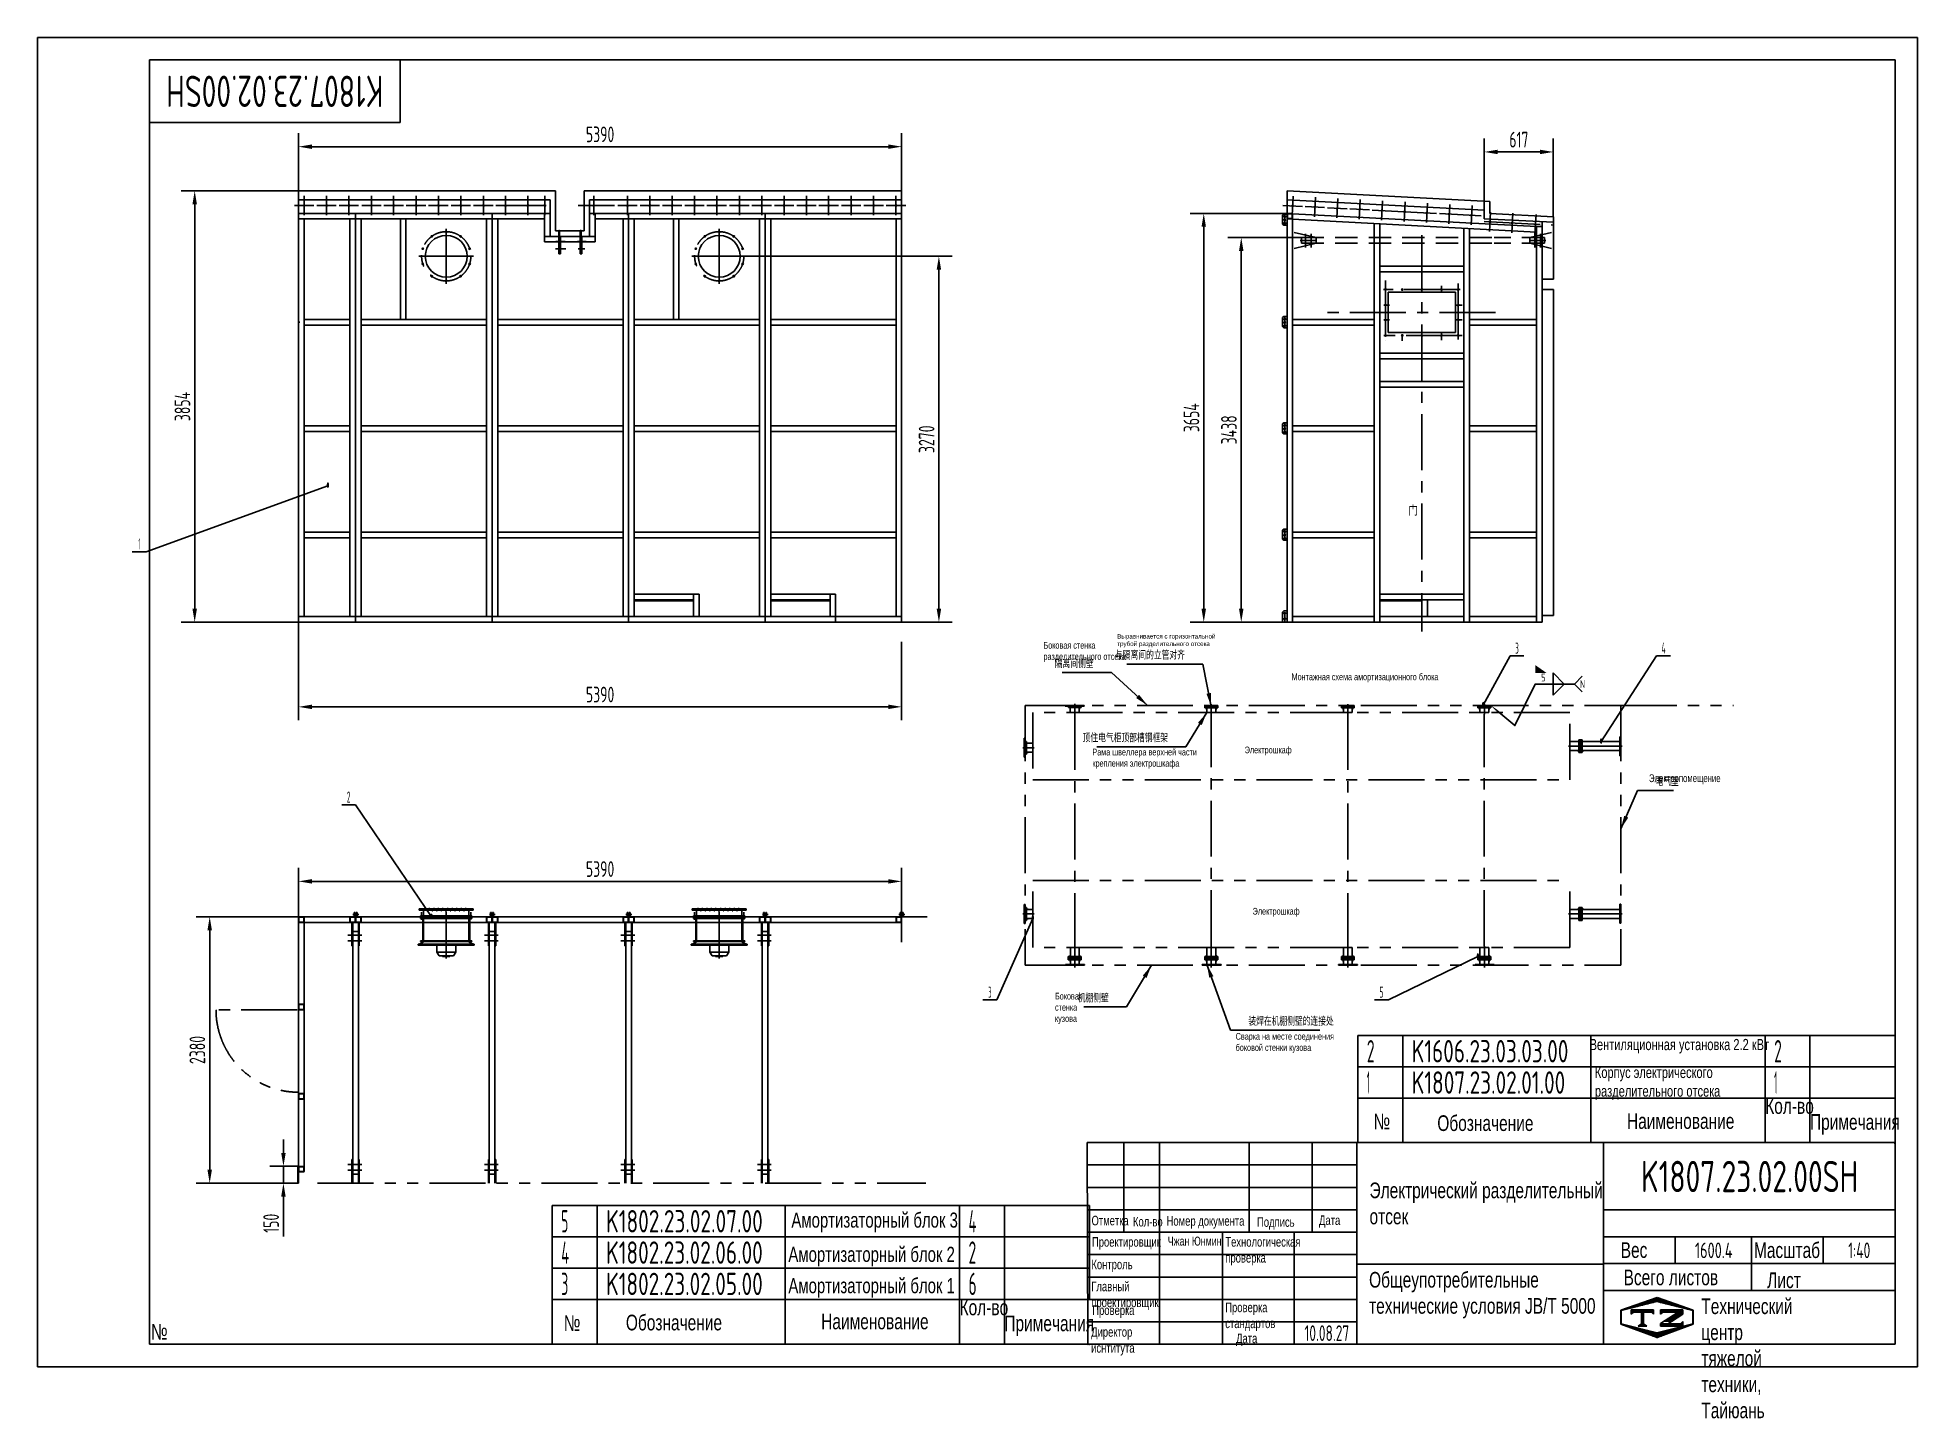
# Model space of a CAD drawing. Header units: millimetres. Extents: x 0 to 16800, y -462 to 11880.
import ezdxf
from ezdxf.enums import TextEntityAlignment as Align

# ---------------------------------------------------------------- set-up
doc = ezdxf.new("R2010")
doc.units = ezdxf.units.MM
doc.header["$LTSCALE"] = 400
for name, pattern in [('F', [0.75, 0.5, -0.25]), ('G', [2, 1.25, -0.25, 0.25, -0.25]), ('K', [2.5, 1.25, -0.25, 0.25, -0.25, 0.25, -0.25])]:
    doc.linetypes.add(name, pattern=pattern)
for name, color, linetype in [('01', 7, 'Continuous'), ('02', 1, 'Continuous'), ('04', 2, 'F'), ('05', 4, 'G'), ('07', 6, 'K'), ('08', 1, 'Continuous'), ('11', 3, 'Continuous'), ('13', 3, 'Continuous'), ('THICK', 7, 'Continuous')]:
    doc.layers.add(name, color=color, linetype=linetype)
doc.styles.get("Standard").update_dxf_attribs({"font": 'isocp', "width": 0.707, "bigfont": 'intecad.shx'})
doc.dimstyles.new('INTE', dxfattribs={"dimscale": 40, "dimtxt": 3.5, "dimasz": 3, "dimexe": 3, "dimexo": 0, "dimgap": 1, "dimtad": 1, "dimdec": 0, "dimdsep": 46, "dimtxsty": 'Standard', "dimcen": 0, "dimclrd": 1, "dimclre": 1, "dimclrt": 3, "dimadec": 0, "dimazin": 0, "dimtfac": 1, "dimtdec": 0, "dimtmove": 0, "dimatfit": 0, "dimfxl": 1, "dimarcsym": 0})

msp = doc.modelspace()

# ---------------------------------------------------------------- texts
at = {"insert": (10100.7, 1162.7), "char_height": 79.968, "attachment_point": 1}
msp.add_mtext('{\\fArial|b0|i0|c204|p34;\\C3;Чжан Юнмин}', dxfattribs=at)
at = {"layer": '01', "attachment_point": 1}
for s, insert, char_height, width in [('门', (12249.4, 7694.9), 87.5, 276.123), ('{\\fArial|b0|i0|c204|p34;Технический центр\\Pтяжелой техники, Тайюань}', (14869.3, 610.1), 139.572, 6.559)]:
    msp.add_mtext(s, dxfattribs=dict(at, insert=insert, char_height=char_height, width=width))
at = {"layer": '01', "color": 3, "char_height": 70, "attachment_point": 9}
for s, insert in [('与隔离间的立管对齐', (10253.5, 6320.2)), ('隔离间侧壁', (9437.1, 6243.8))]:
    msp.add_mtext(s, dxfattribs=dict(at, insert=insert))
at = {"layer": '01', "attachment_point": 1}
for s, insert, char_height in [('{\\fArial|b0|i0|c204|p34;Отметка}', (9419, 1348.9), 85.453), ('{\\fArial|b0|i0|c204|p34;Номер документа}', (10089.8, 1345.6), 85.453), ('{\\fArial|b0|i0|c204|p34;Дата}', (11452.3, 1352.2), 85.453), ('{\\fArial|b0|i0|c204|p34;Кол-во}', (9789.6, 1339.1), 85.453), ('{\\fArial|b0|i0|c204|p34;Подпись}', (10898.1, 1335.8), 85.453), ('{\\fArial|b0|i0|c204|p34;Проектировщик}', (9422.8, 1158), 85.453), ('{\\fArial|b0|i0|c204|p34;Технологическая\\Pпроверка}', (10614.8, 1158.7), 85.453), ('{\\fArial|b0|i0|c204|p34;Вес}', (14149, 1112.1), 139.572), ('{\\fArial|b0|i0|c204|p34;Контроль}', (9417.9, 956.7), 85.453), ('{\\fArial|b0|i0|c204|p34;Главный\\Pпроектировщик}', (9417.1, 760.1), 85.453), ('{\\fArial|b0|i0|c204|p34;Проверка}', (9425.5, 547.5), 85.453), ('{\\fArial|b0|i0|c204|p34;Проверка\\Pстандартов}', (10614, 572.9), 85.453), ('{\\fArial|b0|i0|c204|p34;Директор\\Pиснтитута}', (9415.8, 353.4), 85.453), ('{\\fArial|b0|i0|c204|p34;Дата}', (10711.1, 296.3), 85.453)]:
    msp.add_mtext(s, dxfattribs=dict(at, insert=insert, char_height=char_height))
at = {"layer": '02', "width": 0.605172}
for p, p2 in [((2582.5, 7854.7), (2606.5, 7854.7)), ((12907.3, 5893), (12931.3, 5893)), ((13961, 5567), (13985, 5567)), ((3508.7, 4000.7), (3532.7, 4000.7)), ((8882.5, 3987), (8906.5, 3987)), ((12860, 3647), (12884, 3647))]:
    msp.add_text('●', height=40, dxfattribs=at).set_placement(p, p2, align=Align.FIT)
at = {"layer": '02', "color": 3, "char_height": 70}
for s, insert, attachment_point in [('顶住电气柜顶部槽钢框架', (10102, 5580.8), 9), ('装焊在机棚侧壁的连接处', (10821.2, 3047.7), 7)]:
    msp.add_mtext(s, dxfattribs=dict(at, insert=insert, attachment_point=attachment_point))
at = {"layer": '05', "color": 3, "char_height": 70}
for s, insert, attachment_point in [('电气室', (14459.6, 5188.9), 7), ('机棚侧壁', (9572.8, 3255.2), 9)]:
    msp.add_mtext(s, dxfattribs=dict(at, insert=insert, attachment_point=attachment_point))
at = {"layer": '05', "insert": (15339.6, 1111.4), "char_height": 139.628, "attachment_point": 1}
msp.add_mtext('{\\fArial|b0|i0|c204|p34;\\C0;Масштаб}', dxfattribs=at)
at = {"layer": '11', "width": 0.696347}
msp.add_text('K1807.23.02.00SH', height=280, rotation=180, dxfattribs=at).set_placement((3090.5, 11540), (1149.5, 11540), align=Align.FIT)
at = {"layer": '11'}
for s, height, width, p, p2 in [('1', 99, 0.404, (901, 7304.3), (915, 7304.3)), ('3', 99, 0.527686, (13206.2, 6373.4), (13237.1, 6373.4)), ('4', 99, 0.554124, (14513.6, 6373.4), (14549.2, 6373.4)), ('2', 99, 0.511565, (2764.4, 5042.4), (2795.3, 5042.4)), ('3', 99, 0.47817, (8497, 3298.2), (8525, 3298.2)), ('5', 99, 0.609008, (11992.2, 3298.2), (12027.8, 3298.2)), ('2', 200, 0.562593, (11880, 2720), (11948.6, 2720)), ('K1606.23.03.03.00', 200, 0.696454, (12280, 2720), (13680.7, 2720)), ('2', 200, 0.562593, (15520, 2720), (15588.6, 2720)), ('1', 200, 0.404, (11880, 2440), (11908.3, 2440)), ('K1807.23.02.01.00', 200, 0.69624, (12280, 2440), (13652.4, 2440)), ('1', 200, 0.404, (15520, 2440), (15548.3, 2440)), ('K1807.23.02.00SH', 280, 0.696347, (14329.5, 1560), (16270.5, 1560)), ('5', 200, 0.527686, (4680, 1200), (4742.4, 1200)), ('K1802.23.02.07.00', 200, 0.696454, (5080, 1200), (6480.7, 1200)), ('4', 200, 0.543846, (8320, 1200), (8390.7, 1200)), ('4', 200, 0.543846, (4680, 920), (4750.7, 920)), ('K1802.23.02.06.00', 200, 0.696454, (5080, 920), (6480.7, 920)), ('2', 200, 0.562593, (8320, 920), (8388.6, 920)), ('1600.4', 140, 0.677127, (14811.7, 970), (15148.3, 970)), ('1:40', 140, 0.657692, (16181, 970), (16379, 970)), ('3', 200, 0.527686, (4680, 640), (4742.4, 640)), ('K1802.23.02.05.00', 200, 0.696454, (5080, 640), (6480.7, 640)), ('6', 200, 0.600695, (8320, 640), (8392, 640)), ('10.08.27', 139.94, 0.642055, (11322.1, 230), (11722, 230))]:
    msp.add_text(s, height=height, dxfattribs=dict(at, width=width)).set_placement(p, p2, align=Align.FIT)
at = {"layer": '11', "attachment_point": 1}
for s, insert, char_height in [('{\\fArial|b0|i0|c204|p34;Боковая стенка\\Pразделительного отсека}', (8989.6, 6478.2), 60), ('{\\fArial|b0|i0|c204|p34;\\W1;Выравнивается с горизонтальной\\Pтрубой разделительного отсека}', (9648.2, 6548.7), 40), ('{\\fArial|b0|i0|c204|p34;Монтажная схема амортизационного блока}', (11206.7, 6196.3), 60), ('{\\fArial|b0|i0|c204|p34;Электрошкаф}', (10787.9, 5542.8), 60), ('{\\fArial|b0|i0|c204|p34;Рама швеллера верхней части\\Pкрепления электрошкафа}', (9426.6, 5523.6), 60), ('{\\fArial|b0|i0|c204|p34;Электропомещение}', (14401.1, 5295.2), 70), ('{\\fArial|b0|i0|c204|p34;Электрошкаф}', (10858.8, 4101.1), 60), ('{\\fArial|b0|i0|c204|p34;Сварка на месте соединения\\Pбоковой стенки кузова}', (10707.2, 2982.9), 60), ('{\\fArial|b0|i0|c204|p34;Вентиляционная установка 2.2 кВт}', (13870.5, 2929.5), 100), ('{\\fArial|b0|i0|c204|p34;Корпус электрического \\Pразделительного отсека}', (13917.6, 2680.2), 100), ('{\\fArial|b0|i0|c204|p34;\\C0;Кол-во}', (15440, 2400), 140), ('{\\fArial|b0|i0|c204|p34;\\C0;№}', (11939.5, 2261.1), 140), ('{\\fArial|b0|i0|c204|p34;\\C0;Обозначение}', (12509.3, 2247), 140), ('{\\fArial|b0|i0|c204|p34;\\C0;Наименование}', (14204.5, 2265.8), 140), ('{\\fArial|b0|i0|c204|p34;\\C0;Примечания}', (15840, 2257.6), 140), ('{\\fArial|b0|i0|c204|p34;Электрический разделительный\\Pотсек}', (11903.5, 1646.2), 140), ('{\\fArial|b0|i0|c204|p34;Амортизаторный блок 3}', (6736.9, 1378.1), 135), ('{\\fArial|b0|i0|c204|p34;Амортизаторный блок 2}', (6710, 1072.1), 135), ('{\\fArial|b0|i0|c204|p34;\\C0;Общеупотребительные\\Pтехнические условия \\fArial|b0|i0|c0|p34;JB/T 5000}', (11899.5, 847), 140), ('{\\fArial|b0|i0|c204|p34;\\C0;Всего листов}', (14174.3, 868.1), 140), ('{\\fArial|b0|i0|c204|p34;\\C0;Лист}', (15457.5, 843), 140), ('{\\fArial|b0|i0|c204|p34;Амортизаторный блок 1}', (6710, 792.1), 135), ('{\\fArial|b0|i0|c204|p34;\\C0;Кол-во}', (8240, 600), 140), ('{\\fArial|b0|i0|c204|p34;\\C0;№}', (1013.8, 382.9), 140), ('{\\fArial|b0|i0|c204|p34;\\C0;№}', (1013.8, 382.9), 140), ('{\\fArial|b0|i0|c204|p34;\\C0;№}', (1013.8, 382.9), 140), ('{\\fArial|b0|i0|c204|p34;\\C0;№}', (4702.8, 460.5), 140), ('{\\fArial|b0|i0|c204|p34;\\C0;Обозначение}', (5257.5, 464.9), 140), ('{\\fArial|b0|i0|c204|p34;\\C0;Наименование}', (7003.1, 474.4), 140), ('{\\fArial|b0|i0|c204|p34;\\C0;Примечания}', (8640, 457.6), 140)]:
    msp.add_mtext(s, dxfattribs=dict(at, insert=insert, char_height=char_height))
at = {"layer": '11', "insert": (9092.6, 3342.2), "char_height": 60, "width": 3.736, "attachment_point": 1}
msp.add_mtext('{\\fArial|b0|i0|c204|p34;Боковая стенка кузова}', dxfattribs=at)

# ---------------------------------------------------------------- blocks, each defined once
blk = doc.blocks.new('wqerqw')
at = {"layer": '01', "color": 7, "linetype": 'Continuous'}
for centre, radius in [((6936, 16718), 187), ((6807, 16896), 6), ((6936, 16938), 6), ((7065, 16896), 6), ((6727, 16786), 6), ((6727, 16650), 6), ((7145, 16786), 6), ((7145, 16650), 6), ((6807, 16540), 6), ((6936, 16498), 6), ((7065, 16540), 6)]:
    blk.add_circle(centre, radius, dxfattribs=at)
at = {"layer": '05', "color": 4, "linetype": 'G'}
for p, q in [((6801, 16904), (6813, 16888)), ((6936, 16948), (6936, 16928)), ((7071, 16904), (7059, 16888)), ((6717, 16789), (6736, 16783)), ((6717, 16647), (6736, 16653)), ((7155, 16789), (7136, 16783)), ((7155, 16647), (7136, 16653)), ((6801, 16532), (6813, 16548)), ((6936, 16488), (6936, 16508)), ((7071, 16532), (7059, 16548))]:
    blk.add_line(p, q, dxfattribs=at)
at = {"layer": '05'}
for p, q in [((6936, 16963), (6936, 16473)), ((7181, 16718), (6691, 16718))]:
    blk.add_line(p, q, dxfattribs=at)
at = {"layer": '05', "color": 4, "linetype": 'G'}
blk.add_circle((6936, 16718), 220, dxfattribs=at)
blk = doc.blocks.new('rewerew')
at = {"layer": '01'}
for centre in [(27407, 13228), (27607, 13228), (27807, 13228), (28009, 13228), (28207, 13228)]:
    blk.add_circle(centre, 6, dxfattribs=at)
at = {"layer": '05'}
for p, q in [((27407, 13315), (27407, 13141)), ((27607, 13315), (27607, 13141)), ((27807, 13315), (27807, 13141)), ((28009, 13315), (28009, 13141)), ((28207, 13315), (28207, 13141)), ((27320, 13228), (27494, 13228)), ((27520, 13228), (27694, 13228)), ((27720, 13228), (27894, 13228)), ((27922, 13228), (28096, 13228)), ((28120, 13228), (28294, 13228))]:
    blk.add_line(p, q, dxfattribs=at)
blk = doc.blocks.new('*D948')
at = {"layer": '08', "color": 1, "lineweight": -2}
for p, q in [((2332, 10509), (2332, 11025)), ((7722, 10509), (7722, 11025)), ((7602, 10905), (2452, 10905))]:
    blk.add_line(p, q, dxfattribs=at)
at = {"layer": '08', "color": 1}
for points in [[(2452, 10925), (2452, 10885), (2332, 10905)], [(7602, 10925), (7602, 10885), (7722, 10905)]]:
    blk.add_solid(points, dxfattribs=at)
at = {"layer": 'Defpoints', "color": 0}
for p in [(2332, 10905), (2332, 10509), (7722, 10509)]:
    blk.add_point(p, dxfattribs=at)
at = {"layer": '08', "color": 3, "insert": (5027, 11015), "char_height": 140, "attachment_point": 5}
blk.add_mtext('5390', dxfattribs=at)
blk = doc.blocks.new('rewr')
at = {"layer": '02'}
h = blk.add_hatch(dxfattribs=at)
h.set_pattern_fill('LINE', color=256, scale=3, angle=45, style=0)
h.set_pattern_definition([(135, (68457.715, 3182.257), (6.735192, 6.735192), [])])
h.paths.add_polyline_path([(34658, 13773), (34696, 13773, -0.414214), (34702, 13767), (34702, 13729, -0.414214), (34696, 13723), (34658, 13723, -0.414214), (34652, 13729), (34652, 13767, -0.414214)])
h.paths.add_polyline_path([(34658, 13770, 0.414214), (34655, 13767), (34655, 13729, 0.414214), (34658, 13726), (34696, 13726, 0.414214), (34699, 13729), (34699, 13767, 0.414214), (34696, 13770)], flags=16)
at = {"layer": '01', "color": 7, "linetype": 'Continuous'}
for p, q in [((34652, 13767), (34652, 13729)), ((34655, 13767), (34655, 13729)), ((34696, 13773), (34658, 13773)), ((34696, 13770), (34658, 13770)), ((34658, 13726), (34696, 13726)), ((34658, 13723), (34696, 13723)), ((34699, 13729), (34699, 13767)), ((34702, 13729), (34702, 13767))]:
    blk.add_line(p, q, dxfattribs=at)
for centre, radius, start, end in [((34658, 13767), 6, 90, 180), ((34658, 13729), 6, 180, 270), ((34658, 13767), 3, 90, 180), ((34658, 13729), 3, 180, 270), ((34696, 13767), 6, 0, 90), ((34696, 13767), 3, 0, 90), ((34696, 13729), 3, 270, 0), ((34696, 13729), 6, 270, 0)]:
    blk.add_arc(centre, radius, start, end, dxfattribs=at)
blk = doc.blocks.new('*D950')
at = {"layer": '08', "color": 1, "lineweight": -2}
for p, q in [((2332, 6655), (2332, 5778)), ((7722, 6478), (7722, 5778)), ((7602, 5898), (2452, 5898))]:
    blk.add_line(p, q, dxfattribs=at)
at = {"layer": '08', "color": 1}
for points in [[(2452, 5918), (2452, 5878), (2332, 5898)], [(7602, 5918), (7602, 5878), (7722, 5898)]]:
    blk.add_solid(points, dxfattribs=at)
at = {"layer": 'Defpoints', "color": 0}
for p in [(2332, 6655), (7722, 6478), (2332, 5898)]:
    blk.add_point(p, dxfattribs=at)
at = {"layer": '08', "color": 3, "insert": (5027, 6008), "char_height": 140, "attachment_point": 5}
blk.add_mtext('5390', dxfattribs=at)
blk = doc.blocks.new('*D951')
at = {"layer": '08', "color": 1, "lineweight": -2}
for p, q in [((2332, 10509), (1284, 10509)), ((1404, 10389), (1404, 6775)), ((2332, 6655), (1284, 6655))]:
    blk.add_line(p, q, dxfattribs=at)
at = {"layer": '08', "color": 1}
for points in [[(1384, 10389), (1424, 10389), (1404, 10509)], [(1384, 6775), (1424, 6775), (1404, 6655)]]:
    blk.add_solid(points, dxfattribs=at)
at = {"layer": 'Defpoints', "color": 0}
for p in [(2332, 10509), (1404, 6655), (2332, 6655)]:
    blk.add_point(p, dxfattribs=at)
at = {"layer": '08', "color": 3, "insert": (1294, 8582), "char_height": 140, "attachment_point": 5, "rotation": 90}
blk.add_mtext('3854', dxfattribs=at)
blk = doc.blocks.new('*D952')
at = {"layer": '08', "color": 1, "lineweight": -2}
for p, q in [((6337, 9925), (8175, 9925)), ((8055, 6775), (8055, 9805)), ((7722, 6655), (8175, 6655))]:
    blk.add_line(p, q, dxfattribs=at)
at = {"layer": '08', "color": 1}
for points in [[(8035, 9805), (8075, 9805), (8055, 9925)], [(8035, 6775), (8075, 6775), (8055, 6655)]]:
    blk.add_solid(points, dxfattribs=at)
at = {"layer": 'Defpoints', "color": 0}
for p in [(6337, 9925), (8055, 9925), (7722, 6655)]:
    blk.add_point(p, dxfattribs=at)
at = {"layer": '08', "color": 3, "insert": (7945, 8290), "char_height": 140, "attachment_point": 5, "rotation": 90}
blk.add_mtext('3270', dxfattribs=at)
blk = doc.blocks.new('*D953')
at = {"layer": '08', "color": 1, "lineweight": -2}
for p, q in [((11172, 10309), (10302, 10309)), ((10422, 6775), (10422, 10189)), ((11126, 6655), (10302, 6655))]:
    blk.add_line(p, q, dxfattribs=at)
at = {"layer": '08', "color": 1}
for points in [[(10402, 10189), (10442, 10189), (10422, 10309)], [(10402, 6775), (10442, 6775), (10422, 6655)]]:
    blk.add_solid(points, dxfattribs=at)
at = {"layer": 'Defpoints', "color": 0}
for p in [(10422, 10309), (11172, 10309), (11126, 6655)]:
    blk.add_point(p, dxfattribs=at)
at = {"layer": '08', "color": 3, "insert": (10312, 8482), "char_height": 140, "attachment_point": 5, "rotation": 90}
blk.add_mtext('3654', dxfattribs=at)
blk = doc.blocks.new('*D954')
at = {"layer": '08', "color": 1, "lineweight": -2}
for p, q in [((2332, 3954), (2332, 4458)), ((7722, 3954), (7722, 4458)), ((7602, 4338), (2452, 4338))]:
    blk.add_line(p, q, dxfattribs=at)
at = {"layer": '08', "color": 1}
for points in [[(2452, 4358), (2452, 4318), (2332, 4338)], [(7602, 4358), (7602, 4318), (7722, 4338)]]:
    blk.add_solid(points, dxfattribs=at)
at = {"layer": 'Defpoints', "color": 0}
for p in [(2332, 4338), (2332, 3954), (7722, 3954)]:
    blk.add_point(p, dxfattribs=at)
at = {"layer": '08', "color": 3, "insert": (5027, 4448), "char_height": 140, "attachment_point": 5}
blk.add_mtext('5390', dxfattribs=at)
blk = doc.blocks.new('*D955')
at = {"layer": '08', "color": 1, "lineweight": -2}
for p, q in [((2342, 4021), (1418, 4021)), ((1538, 3901), (1538, 1761)), ((2327, 1641), (1418, 1641))]:
    blk.add_line(p, q, dxfattribs=at)
at = {"layer": '08', "color": 1}
for points in [[(1518, 3901), (1558, 3901), (1538, 4021)], [(1518, 1761), (1558, 1761), (1538, 1641)]]:
    blk.add_solid(points, dxfattribs=at)
at = {"layer": 'Defpoints', "color": 0}
for p in [(2342, 4021), (1538, 1641), (2327, 1641)]:
    blk.add_point(p, dxfattribs=at)
at = {"layer": '08', "color": 3, "insert": (1428, 2831), "char_height": 140, "attachment_point": 5, "rotation": 90}
blk.add_mtext('2380', dxfattribs=at)
blk = doc.blocks.new('*D956')
at = {"layer": '08', "color": 1, "lineweight": -2}
for p, q in [((2197, 1911), (2197, 2031)), ((2327, 1791), (2077, 1791)), ((2197, 1791), (2197, 1641)), ((2322, 1641), (2077, 1641)), ((2197, 1521), (2197, 1163))]:
    blk.add_line(p, q, dxfattribs=at)
at = {"layer": '08', "color": 1}
for points in [[(2177, 1911), (2217, 1911), (2197, 1791)], [(2177, 1521), (2217, 1521), (2197, 1641)]]:
    blk.add_solid(points, dxfattribs=at)
at = {"layer": 'Defpoints', "color": 0}
for p in [(2327, 1791), (2197, 1641), (2322, 1641)]:
    blk.add_point(p, dxfattribs=at)
at = {"layer": '08', "color": 3, "insert": (2087, 1282), "char_height": 140, "attachment_point": 5, "rotation": 90}
blk.add_mtext('150', dxfattribs=at)
blk = doc.blocks.new('*D957')
at = {"layer": '08', "color": 1, "lineweight": -2}
for p, q in [((12929, 10335), (12929, 10978)), ((13546, 10279), (13546, 10978)), ((13049, 10858), (13426, 10858))]:
    blk.add_line(p, q, dxfattribs=at)
at = {"layer": '08', "color": 1}
for points in [[(13049, 10878), (13049, 10838), (12929, 10858)], [(13426, 10878), (13426, 10838), (13546, 10858)]]:
    blk.add_solid(points, dxfattribs=at)
at = {"layer": 'Defpoints', "color": 0}
for p in [(13546, 10858), (12929, 10335), (13546, 10279)]:
    blk.add_point(p, dxfattribs=at)
at = {"layer": '08', "color": 3, "insert": (13238, 10968), "char_height": 140, "attachment_point": 5}
blk.add_mtext('617', dxfattribs=at)
blk = doc.blocks.new('rer')
at = {"layer": '04', "color": 2, "linetype": 'F'}
for p, q in [((3851, 2794), (3801, 3004)), ((3851, 2924), (3851, 1203)), ((3876, 2936), (3876, 2802)), ((3901, 2794), (3951, 3004)), ((3901, 2924), (3901, 1203)), ((3851, 2794), (3901, 2794)), ((3851, 754), (3851, 1203)), ((3901, 754), (3901, 1203)), ((3851, 884), (3801, 674)), ((3851, 884), (3901, 884)), ((3876, 742), (3876, 875)), ((3901, 884), (3951, 674))]:
    blk.add_line(p, q, dxfattribs=at)
at = {"layer": '04', "color": 2, "linetype": 'F', "ltscale": 0.8}
for p, q in [((3935, 2889), (3812, 2889)), ((3901, 2924), (3851, 2924)), ((3935, 2839), (3812, 2839)), ((3935, 839), (3812, 839)), ((3935, 789), (3812, 789)), ((3901, 754), (3851, 754))]:
    blk.add_line(p, q, dxfattribs=at)
at = {"layer": '04', "color": 2, "linetype": 'F'}
for centre in [(3876, 2889), (3876, 2839), (3876, 839), (3876, 789)]:
    blk.add_circle(centre, 6, dxfattribs=at)
blk = doc.blocks.new('*D959')
at = {"layer": '08', "color": 1, "lineweight": -2}
for p, q in [((11296, 10093), (10637, 10093)), ((10757, 9973), (10757, 6775)), ((10968, 6655), (10637, 6655))]:
    blk.add_line(p, q, dxfattribs=at)
at = {"layer": '08', "color": 1}
for points in [[(10737, 9973), (10777, 9973), (10757, 10093)], [(10737, 6775), (10777, 6775), (10757, 6655)]]:
    blk.add_solid(points, dxfattribs=at)
at = {"layer": 'Defpoints', "color": 0}
for p in [(11296, 10093), (10757, 6655), (10968, 6655)]:
    blk.add_point(p, dxfattribs=at)
at = {"layer": '08', "color": 3, "insert": (10647, 8374), "char_height": 140, "attachment_point": 5, "rotation": 90}
blk.add_mtext('3438', dxfattribs=at)
blk = doc.blocks.new('weqeqw')
for p, q in [((5931, 16968), (5941, 16968)), ((5931, 16968), (5931, 16718)), ((5941, 16968), (5941, 16718)), ((5963, 16947), (5963, 16718)), ((5971, 16947), (5963, 16947)), ((5971, 16947), (5971, 16718)), ((6169, 16928), (5971, 16928)), ((6169, 16947), (6169, 16718)), ((6177, 16947), (6169, 16947)), ((6177, 16947), (6177, 16718)), ((6177, 16947), (6177, 16718)), ((5931, 16468), (5931, 16718)), ((5941, 16468), (5941, 16718)), ((5963, 16489), (5963, 16718)), ((5971, 16489), (5971, 16718)), ((6169, 16489), (6169, 16718)), ((6177, 16489), (6177, 16718)), ((6177, 16489), (6177, 16718)), ((5931, 16468), (5941, 16468)), ((5971, 16489), (5963, 16489)), ((6169, 16508), (5971, 16508)), ((6177, 16489), (6169, 16489))]:
    blk.add_line(p, q)
for centre, start, end in [((6037, 16983), 188.968, 220.2792), ((6037, 16453), 139.7208, 171.032)]:
    blk.add_arc(centre, 97.8, start, end)
at = {"layer": '01'}
for p, q in [((5869, 16804), (5837, 16782)), ((5869, 16804), (5869, 16633)), ((5837, 16750), (5829, 16750)), ((5829, 16750), (5829, 16718)), ((5829, 16686), (5829, 16718)), ((5837, 16686), (5829, 16686)), ((5837, 16782), (5837, 16718)), ((5837, 16654), (5837, 16718)), ((5869, 16633), (5837, 16654))]:
    blk.add_line(p, q, dxfattribs=at)
at = {"layer": '01', "color": 7, "linetype": 'Continuous'}
for p, q in [((5931, 16804), (5869, 16804)), ((6185, 16948), (6185, 16488)), ((6195, 16948), (6185, 16948)), ((6195, 16948), (6195, 16488)), ((6195, 16920), (6245, 16920)), ((6244, 16919), (6260, 16894)), ((6244, 16879), (6260, 16854)), ((6244, 16839), (6260, 16814)), ((6245, 16960), (6245, 16476)), ((6245, 16960), (6255, 16960)), ((6255, 16960), (6255, 16476)), ((6260, 16894), (6260, 16888)), ((6260, 16854), (6260, 16848)), ((6260, 16814), (6260, 16808)), ((5931, 16633), (5869, 16633)), ((6244, 16799), (6260, 16774)), ((6244, 16759), (6260, 16734)), ((6244, 16714), (6260, 16689)), ((6244, 16675), (6260, 16650)), ((6244, 16635), (6260, 16610)), ((6260, 16774), (6260, 16768)), ((6260, 16734), (6260, 16728)), ((6260, 16689), (6260, 16683)), ((6260, 16650), (6260, 16644)), ((6195, 16488), (6185, 16488)), ((6195, 16516), (6245, 16516)), ((6244, 16595), (6260, 16570)), ((6244, 16555), (6260, 16530)), ((6245, 16476), (6255, 16476)), ((6260, 16610), (6260, 16604)), ((6260, 16570), (6260, 16564)), ((6260, 16530), (6260, 16524))]:
    blk.add_line(p, q, dxfattribs=at)
for centre in [(6241, 16917), (6241, 16877), (6241, 16837), (6241, 16797), (6241, 16757), (6241, 16713), (6241, 16674), (6241, 16634), (6241, 16594), (6241, 16554)]:
    blk.add_circle(centre, 2.89, dxfattribs=at)
at = {"layer": '04', "color": 2, "linetype": 'F'}
for p, q in [((6177, 16920), (5963, 16920)), ((6177, 16516), (5963, 16516))]:
    blk.add_line(p, q, dxfattribs=at)
at = {"layer": '05'}
blk.add_line((6160, 16938), (6190, 16938), dxfattribs=at)
at = {"layer": '05', "color": 4, "linetype": 'G'}
for p, q in [((6189, 16938), (6225, 16938)), ((6233, 16718), (5812, 16718)), ((6158, 16498), (6197, 16498)), ((6189, 16498), (6225, 16498))]:
    blk.add_line(p, q, dxfattribs=at)
blk = doc.blocks.new('rewrewrwerwe')
at = {"layer": '01'}
for p, q in [((3474, 3004), (3474, 2794)), ((3482, 3004), (3482, 1203)), ((3532, 3004), (3532, 1203)), ((3540, 3004), (3540, 2794)), ((3482, 674), (3482, 1203)), ((3532, 674), (3532, 1203)), ((3474, 674), (3474, 884)), ((3540, 674), (3540, 884))]:
    blk.add_line(p, q, dxfattribs=at)
at = {"layer": '01', "color": 7, "linetype": 'Continuous'}
for p, q in [((3532, 2924), (3482, 2924)), ((3474, 2794), (3482, 2794)), ((3540, 2794), (3532, 2794)), ((3474, 884), (3482, 884)), ((3540, 884), (3532, 884)), ((3532, 754), (3482, 754))]:
    blk.add_line(p, q, dxfattribs=at)
at = {"layer": '05', "color": 142, "linetype": 'G'}
for p, q in [((3562, 2889), (3439, 2889)), ((3562, 2839), (3439, 2839)), ((3562, 839), (3439, 839)), ((3562, 789), (3439, 789))]:
    blk.add_line(p, q, dxfattribs=at)
blk = doc.blocks.new('61')
at = {"layer": '01', "color": 7, "linetype": 'Continuous'}
for p, q in [((4884, 5596), (4769, 5596)), ((4769, 5596), (4769, 5588)), ((4769, 5582), (4769, 5588)), ((4884, 5588), (4769, 5588)), ((4884, 5586), (4769, 5586)), ((4884, 5584), (4769, 5584)), ((4769, 5574), (4769, 5582)), ((4884, 5582), (4769, 5582)), ((4884, 5574), (4769, 5574)), ((4787, 5532), (4787, 5574)), ((4867, 5532), (4867, 5574)), ((4884, 5596), (4884, 5588)), ((4884, 5582), (4884, 5588)), ((4884, 5574), (4884, 5582)), ((4867, 5532), (4787, 5532))]:
    blk.add_line(p, q, dxfattribs=at)
at = {"layer": '05', "color": 4, "linetype": 'G'}
for p, q in [((4784, 5600), (4784, 5559)), ((4827, 5606), (4827, 5519)), ((4869, 5600), (4869, 5559))]:
    blk.add_line(p, q, dxfattribs=at)
blk = doc.blocks.new('25')
at = {"layer": '01', "color": 7, "linetype": 'Continuous'}
for p, q in [((4388, 5983), (4218, 5983)), ((4218, 5983), (4218, 5975)), ((4388, 5975), (4218, 5975)), ((4246, 5971), (4246, 5975)), ((4361, 5973), (4246, 5973)), ((4361, 5971), (4246, 5971)), ((4246, 5963), (4246, 5971)), ((4361, 5963), (4246, 5963)), ((4343, 5919), (4263, 5919)), ((4361, 5971), (4361, 5975)), ((4361, 5963), (4361, 5971)), ((4388, 5983), (4388, 5975))]:
    blk.add_line(p, q, dxfattribs=at)
at = {"layer": '01'}
for p, q in [((4263, 5919), (4263, 5963)), ((4343, 5919), (4343, 5963))]:
    blk.add_line(p, q, dxfattribs=at)
at = {"layer": '05', "color": 4, "linetype": 'G'}
for p, q in [((4261, 5989), (4261, 5948)), ((4303, 5996), (4303, 5906)), ((4346, 5989), (4346, 5948))]:
    blk.add_line(p, q, dxfattribs=at)
blk = doc.blocks.new('62')
at = {"layer": '01', "color": 7, "linetype": 'Continuous'}
for p, q in [((3085, 3662), (3085, 3492)), ((3085, 3662), (3093, 3662)), ((3093, 3662), (3093, 3492)), ((3097, 3634), (3093, 3634)), ((3095, 3634), (3095, 3519)), ((3105, 3634), (3097, 3634)), ((3097, 3634), (3097, 3519)), ((3105, 3634), (3105, 3519)), ((3162, 3617), (3162, 3537)), ((3085, 3492), (3093, 3492)), ((3097, 3519), (3093, 3519)), ((3105, 3519), (3097, 3519))]:
    blk.add_line(p, q, dxfattribs=at)
at = {"layer": '01'}
for p, q in [((3162, 3617), (3105, 3617)), ((3162, 3537), (3105, 3537))]:
    blk.add_line(p, q, dxfattribs=at)
at = {"layer": '05', "color": 4, "linetype": 'G'}
for p, q in [((3073, 3577), (3175, 3577)), ((3079, 3619), (3120, 3619)), ((3079, 3534), (3120, 3534))]:
    blk.add_line(p, q, dxfattribs=at)
blk = doc.blocks.new('65')
at = {"layer": '01', "color": 7, "linetype": 'Continuous'}
for p, q in [((4787, 2920), (4787, 2840)), ((4867, 2920), (4787, 2920)), ((4867, 2920), (4867, 2840)), ((4914, 2769), (4744, 2769)), ((4744, 2769), (4744, 2761)), ((4914, 2761), (4744, 2761)), ((4884, 2840), (4769, 2840)), ((4769, 2840), (4769, 2810)), ((4884, 2832), (4769, 2832)), ((4884, 2824), (4769, 2824)), ((4884, 2822), (4769, 2822)), ((4884, 2820), (4769, 2820)), ((4884, 2818), (4769, 2818)), ((4884, 2810), (4769, 2810)), ((4787, 2810), (4787, 2769)), ((4867, 2810), (4867, 2769)), ((4884, 2840), (4884, 2810)), ((4914, 2769), (4914, 2761))]:
    blk.add_line(p, q, dxfattribs=at)
at = {"layer": '05', "color": 4, "linetype": 'G'}
for p, q in [((4827, 2932), (4827, 2740)), ((4784, 2796), (4784, 2853)), ((4869, 2796), (4869, 2853))]:
    blk.add_line(p, q, dxfattribs=at)
blk = doc.blocks.new('64')
at = {"layer": '01', "color": 7, "linetype": 'Continuous'}
for p, q in [((9426, 5037), (9426, 5117)), ((9426, 5117), (9506, 5117)), ((9506, 5019), (9506, 5134)), ((9506, 5134), (9536, 5134)), ((9514, 5019), (9514, 5134)), ((9522, 5019), (9522, 5134)), ((9524, 5019), (9524, 5134)), ((9526, 5019), (9526, 5134)), ((9528, 5019), (9528, 5134)), ((9536, 5019), (9536, 5134)), ((9536, 5117), (9873, 5117)), ((9873, 4989), (9873, 5159)), ((9873, 5159), (9881, 5159)), ((9881, 4989), (9881, 5159)), ((9426, 5037), (9506, 5037)), ((9506, 5019), (9536, 5019)), ((9536, 5037), (9873, 5037)), ((9873, 4989), (9881, 4989))]:
    blk.add_line(p, q, dxfattribs=at)
at = {"layer": '05', "color": 4, "linetype": 'G'}
for p, q in [((9414, 5077), (9893, 5077)), ((9551, 5119), (9494, 5119)), ((9551, 5034), (9494, 5034))]:
    blk.add_line(p, q, dxfattribs=at)
blk = doc.blocks.new('*U963', base_point=(13652, 4944))
at = {"layer": '01'}
for points in [[(14209, 5235), (14309, 5135), (14209, 5135)], [(14209, 5035), (14309, 5135), (14209, 5135)]]:
    blk.add_lwpolyline(points, close=True, dxfattribs=at)
blk.add_solid([(14049, 5305), (14149, 5235), (14049, 5135), (14049, 5235)], dxfattribs=at)
at = {"layer": '02'}
for points in [[(13706, 4899), (13868, 4763), (14049, 5135), (14399, 5135)], [(14470, 5206), (14399, 5135), (14470, 5064)]]:
    blk.add_lwpolyline(points, dxfattribs=at)
blk.add_lwpolyline([(13652, 4944, 0, 16, 0), (13706, 4899, 16, 16, 0)], format="xyseb", dxfattribs=at)
at = {"layer": '13', "width": 0.707}
blk.add_text('5', height=70, dxfattribs=at).set_placement((14103, 5158))
at = {"layer": '13', "width": 1.010989}
blk.add_text('N', height=70, dxfattribs=at).set_placement((14449, 5100), (14495, 5100), align=Align.FIT)
blk = doc.blocks.new('*U980', base_point=(251.96, 168.31))
at = {"layer": '01'}
for p, q in [((251.96, 168.31), (251.96, 182.31)), ((195.96, 168.31), (251.96, 168.31))]:
    blk.add_line(p, q, dxfattribs=at)
blk = doc.blocks.new('*U981')
at = {"layer": '04'}
blk.add_blockref('*U980', (0, 0), dxfattribs=at)
blk = doc.blocks.new('*U982')
at = {"layer": '01'}
for points in [[(415, 292), (25, 292)], [(25, 292), (25, 5)], [(415, 5), (415, 292)], [(25, 5), (415, 5)]]:
    blk.add_lwpolyline(points, dxfattribs=at)
at = {"layer": '02'}
for points in [[(420, 297), (0, 297)], [(0, 297), (0, 0)], [(420, 0), (420, 297)], [(0, 0), (420, 0)]]:
    blk.add_lwpolyline(points, dxfattribs=at)
blk = doc.blocks.new('*U985')
at = {"layer": '01'}
for p, q in [((0, -280), (0, 0)), ((4800, -280), (4800, 0))]:
    blk.add_line(p, q, dxfattribs=at)
at = {"layer": '02'}
for p, q in [((0, 0), (400, 0)), ((400, -280), (400, 0)), ((400, 0), (2080, 0)), ((2080, -280), (2080, 0)), ((2080, 0), (3640, 0)), ((3640, -280), (3640, 0)), ((3640, 0), (4040, 0)), ((4040, -280), (4040, 0)), ((4040, 0), (4800, 0))]:
    blk.add_line(p, q, dxfattribs=at)
blk = doc.blocks.new('*U986')
at = {"layer": '01'}
for p, q in [((0, -280), (0, 0)), ((0, 0), (400, 0)), ((400, 0), (2080, 0)), ((2080, 0), (3640, 0)), ((3640, 0), (4040, 0)), ((4040, 0), (4800, 0)), ((4800, -280), (4800, 0))]:
    blk.add_line(p, q, dxfattribs=at)
at = {"layer": '02'}
for p, q in [((400, -280), (400, 0)), ((2080, -280), (2080, 0)), ((3640, -280), (3640, 0)), ((4040, -280), (4040, 0))]:
    blk.add_line(p, q, dxfattribs=at)
blk = doc.blocks.new('*U989')
at = {"layer": '01'}
for p, q in [((0, -280), (0, 0)), ((4800, -280), (4800, 0))]:
    blk.add_line(p, q, dxfattribs=at)
at = {"layer": '02'}
for p, q in [((0, 0), (400, 0)), ((400, -280), (400, 0)), ((400, 0), (2080, 0)), ((2080, -280), (2080, 0)), ((2080, 0), (3640, 0)), ((3640, -280), (3640, 0)), ((3640, 0), (4040, 0)), ((4040, -280), (4040, 0)), ((4040, 0), (4800, 0))]:
    blk.add_line(p, q, dxfattribs=at)
blk = doc.blocks.new('*U990')
at = {"layer": '01'}
for p, q in [((0, -280), (0, 0)), ((4800, -280), (4800, 0))]:
    blk.add_line(p, q, dxfattribs=at)
at = {"layer": '02'}
for p, q in [((0, 0), (400, 0)), ((400, -280), (400, 0)), ((400, 0), (2080, 0)), ((2080, -280), (2080, 0)), ((2080, 0), (3640, 0)), ((3640, -280), (3640, 0)), ((3640, 0), (4040, 0)), ((4040, -280), (4040, 0)), ((4040, 0), (4800, 0))]:
    blk.add_line(p, q, dxfattribs=at)
blk = doc.blocks.new('*U991')
at = {"layer": '01'}
for p, q in [((0, -280), (0, 0)), ((0, 0), (400, 0)), ((400, 0), (2080, 0)), ((2080, 0), (3640, 0)), ((3640, 0), (4040, 0)), ((4040, 0), (4800, 0)), ((4800, -280), (4800, 0))]:
    blk.add_line(p, q, dxfattribs=at)
at = {"layer": '02'}
for p, q in [((400, -280), (400, 0)), ((2080, -280), (2080, 0)), ((3640, -280), (3640, 0)), ((4040, -280), (4040, 0))]:
    blk.add_line(p, q, dxfattribs=at)
blk = doc.blocks.new('*X995')
at = {"color": 0}
for p, q in [((127.06, 7.8), (132.06, 7.8)), ((127.06, 7.5), (132.06, 7.5)), ((127.06, 7.2), (127.32, 7.2)), ((127.84, 5.4), (129.64, 5.4)), ((128.3, 5.7), (130.1, 5.7)), ((128.77, 6), (130.57, 6)), ((129.23, 6.3), (131.04, 6.3)), ((129.7, 6.6), (131.51, 6.6)), ((130.16, 6.9), (131.98, 6.9)), ((130.62, 7.2), (132.06, 7.2))]:
    blk.add_line(p, q, dxfattribs=at)
blk = doc.blocks.new('*X996')
at = {"color": 0}
for p, q in [((127.06, 4.8), (132.06, 4.8)), ((127.06, 4.5), (132.06, 4.5)), ((131.84, 5.1), (132.06, 5.1))]:
    blk.add_line(p, q, dxfattribs=at)
blk = doc.blocks.new('*X994')
at = {"color": 0}
for p, q in [((122.34, 4.5), (123.72, 4.5)), ((122.82, 4.8), (123.24, 4.8))]:
    blk.add_line(p, q, dxfattribs=at)
blk = doc.blocks.new('*X993')
at = {"color": 0}
for p, q in [((120.53, 7.8), (125.53, 7.8)), ((120.53, 7.5), (125.53, 7.5)), ((120.53, 7.2), (120.79, 7.2)), ((125.27, 7.2), (125.53, 7.2))]:
    blk.add_line(p, q, dxfattribs=at)
blk = doc.blocks.new('*X992')
at = {"color": 0}
for p, q in [((119.8, 8.4), (120.72, 8.4)), ((120.66, 8.7), (121.92, 8.7)), ((121.52, 9), (123.12, 9)), ((122.38, 9.3), (124.32, 9.3)), ((123.24, 9.6), (125.52, 9.6)), ((124.1, 9.9), (128.52, 9.9)), ((124.97, 10.2), (127.67, 10.2)), ((125.83, 10.5), (126.82, 10.5)), ((127.02, 9.6), (129.37, 9.6)), ((128.22, 9.3), (130.22, 9.3)), ((129.42, 9), (131.07, 9)), ((130.62, 8.7), (131.92, 8.7)), ((131.82, 8.4), (132.77, 8.4)), ((118.22, 7.8), (118.32, 7.8)), ((118.22, 7.5), (118.27, 7.5)), ((118.22, 7.2), (118.27, 7.2)), ((118.22, 6.9), (118.27, 6.9)), ((118.22, 6.6), (118.27, 6.6)), ((118.22, 6.3), (118.27, 6.3)), ((118.22, 6), (118.27, 6)), ((118.22, 5.7), (118.27, 5.7)), ((118.22, 5.4), (118.27, 5.4)), ((118.22, 5.1), (118.27, 5.1)), ((118.22, 4.8), (118.27, 4.8)), ((118.79, 4.5), (119.42, 4.5)), ((118.94, 8.1), (119.52, 8.1)), ((119.61, 4.2), (120.62, 4.2)), ((131.92, 4.2), (132.95, 4.2)), ((133.02, 8.1), (133.62, 8.1)), ((133.12, 4.5), (133.76, 4.5)), ((134.22, 7.8), (134.32, 7.8)), ((134.27, 7.5), (134.32, 7.5)), ((134.27, 7.2), (134.32, 7.2)), ((134.27, 6.9), (134.32, 6.9)), ((134.27, 6.6), (134.32, 6.6)), ((134.27, 6.3), (134.32, 6.3)), ((134.27, 6), (134.32, 6)), ((134.27, 5.7), (134.32, 5.7)), ((134.27, 5.4), (134.32, 5.4)), ((134.27, 5.1), (134.32, 5.1)), ((134.27, 4.8), (134.32, 4.8)), ((120.43, 3.9), (121.82, 3.9)), ((121.26, 3.6), (123.02, 3.6)), ((122.08, 3.3), (124.22, 3.3)), ((122.91, 3), (125.42, 3)), ((123.73, 2.7), (128.89, 2.7)), ((124.55, 2.4), (128.07, 2.4)), ((125.38, 2.1), (127.26, 2.1)), ((126.2, 1.8), (126.45, 1.8)), ((127.12, 3), (129.7, 3)), ((128.32, 3.3), (130.51, 3.3)), ((129.52, 3.6), (131.32, 3.6)), ((130.72, 3.9), (132.14, 3.9))]:
    blk.add_line(p, q, dxfattribs=at)

# ---------------------------------------------------------------- dimensions: what is measured, and where the dimension line sits
at = {"layer": '08'}
for base, p1, p2, picture, middle in [((2331.9, 10904.7), (7721.9, 10508.9), (2331.9, 10508.9), '*D948', (5026.9, 11014.7)), ((13546.3, 10858.2), (12929.3, 10334.9), (13546.3, 10279), '*D957', (13237.8, 10968.2)), ((2331.9, 5897.7), (7721.9, 6477.9), (2331.9, 6655.2), '*D950', (5026.9, 6007.7)), ((2331.9, 4338.2), (7721.9, 3953.8), (2331.9, 3953.8), '*D954', (5026.9, 4448.2))]:
    dim = msp.add_linear_dim(base=base, p1=p1, p2=p2, dimstyle='INTE', dxfattribs=at)
    dim.commit()
    dim.dimension.update_dxf_attribs({"geometry": picture, "text_midpoint": middle})
for base, p1, p2, picture, middle in [((1404.4, 6655.2), (2331.9, 10508.9), (2331.9, 6655.2), '*D951', (1294.4, 8582.1)), ((10422.1, 10308.9), (11126.3, 6655.2), (11172.3, 10308.9), '*D953', (10312.1, 8482.1)), ((10756.7, 6655.2), (11296.3, 10092.8), (10968.4, 6655.2), '*D959', (10646.7, 8374)), ((8054.7, 9925.3), (7721.9, 6655.2), (6337.1, 9925.3), '*D952', (7944.7, 8290.3)), ((1538.4, 1641), (2341.6, 4021), (2326.9, 1641), '*D955', (1428.3, 2831)), ((2197.1, 1641), (2326.9, 1791), (2321.5, 1641), '*D956', (2087.1, 1281.8))]:
    dim = msp.add_linear_dim(base=base, p1=p1, p2=p2, angle=90, dimstyle='INTE', dxfattribs=at)
    dim.commit()
    dim.dimension.update_dxf_attribs({"geometry": picture, "text_midpoint": middle})

# ---------------------------------------------------------------- linework, layer by layer
for p, q in [((11800, 2400), (11800, 2003.4)), ((12200, 2400), (12200, 2003.4)), ((13880, 2400), (13880, 2003.4)), ((15440, 2400), (15440, 2003.4)), ((15840, 2400), (15840, 2003.4)), ((4600, 600), (9385.1, 600)), ((4600, 600), (4600, 200)), ((5000, 600), (5000, 200)), ((6680, 600), (6680, 200)), ((8240, 600), (8240, 200)), ((8640, 600), (8640, 200))]:
    msp.add_line(p, q)
at = {"layer": '01', "color": 7, "linetype": 'Continuous'}
for p, q in [((2331.9, 6655.2), (2331.9, 10508.9)), ((4629.9, 10508.9), (2331.9, 10508.9)), ((4579.9, 10428.9), (2331.9, 10428.9)), ((4579.9, 10103.3), (4579.9, 10428.9)), ((4629.9, 10153.3), (4629.9, 10508.9)), ((7721.9, 10508.9), (4883.9, 10508.9)), ((4883.9, 10153.3), (4883.9, 10508.9)), ((7721.9, 10428.9), (4933.9, 10428.9)), ((4933.9, 10103.3), (4933.9, 10428.9)), ((7721.9, 6655.2), (7721.9, 10508.9)), ((11166.3, 6655.2), (11166.3, 10508.9)), ((11166.3, 10508.9), (12979.3, 10413.8)), ((11166.3, 10428.8), (12929.3, 10336.4)), ((4579.9, 10308.9), (2331.9, 10308.9)), ((4529.9, 10258.9), (2331.9, 10258.9)), ((2381.9, 6705.2), (2381.9, 10258.9)), ((2791.9, 6705.2), (2791.9, 10258.9)), ((2841.9, 6655.2), (2841.9, 10308.9)), ((2891.9, 6705.2), (2891.9, 10258.9)), ((3241.9, 9358.9), (3241.9, 10258.9)), ((3291.9, 9358.9), (3291.9, 10258.9)), ((4011.9, 6705.2), (4011.9, 10258.9)), ((4061.9, 6655.2), (4061.9, 10308.9)), ((4111.9, 6705.2), (4111.9, 10258.9)), ((4529.9, 10053.3), (4529.9, 10308.9)), ((7721.9, 10308.9), (4933.9, 10308.9)), ((4983.9, 10053.3), (4983.9, 10308.9)), ((7721.9, 10258.9), (4983.9, 10258.9)), ((5231.9, 6705.2), (5231.9, 10258.9)), ((5281.9, 6655.2), (5281.9, 10308.9)), ((5331.9, 6705.2), (5331.9, 10258.9)), ((5681.9, 9358.9), (5681.9, 10258.9)), ((5731.9, 9358.9), (5731.9, 10258.9)), ((6451.9, 6705.2), (6451.9, 10258.9)), ((6501.9, 6655.2), (6501.9, 10308.9)), ((6551.9, 6705.2), (6551.9, 10258.9)), ((7671.9, 6705.2), (7671.9, 10258.9)), ((11215.4, 10306), (13396.3, 10191.7)), ((11216.3, 6655.2), (11216.3, 10306)), ((11216.3, 10255.9), (13396.3, 10141.6)), ((12929.3, 10334.9), (12929.3, 10261.3)), ((12929.3, 10261.3), (13546.3, 10228.9)), ((12979.3, 10308.7), (12979.3, 10413.8)), ((12979.3, 10308.7), (13546.3, 10279)), ((13546.3, 9721.9), (13546.3, 10279)), ((4529.9, 10103.3), (4656.9, 10103.3)), ((4629.9, 10153.3), (4883.9, 10153.3)), ((4656.9, 10155.9), (4656.9, 10103.3)), ((4656.9, 10155.9), (4664.9, 10155.9)), ((4656.9, 10103.3), (4848.9, 10103.3)), ((4664.9, 10155.9), (4664.9, 10103.3)), ((4664.9, 10103.3), (4848.9, 10103.3)), ((4848.9, 10155.9), (4848.9, 10103.3)), ((4848.9, 10155.9), (4856.9, 10155.9)), ((4848.9, 10103.3), (4983.9, 10103.3)), ((4856.9, 10155.9), (4856.9, 10103.3)), ((11946.3, 6655.2), (11946.3, 10217.6)), ((11996.3, 6655.2), (11996.3, 10215)), ((12746.3, 6655.2), (12746.3, 10175.7)), ((12796.3, 6655.2), (12796.3, 10173.1)), ((13396.3, 6655.2), (13396.3, 10191.7)), ((13446.3, 6655.2), (13446.3, 10234.2)), ((4529.9, 10053.3), (4656.9, 10053.3)), ((4656.9, 10053.3), (4848.9, 10053.3)), ((4848.9, 10053.3), (4983.9, 10053.3)), ((11996.3, 9837.6), (12746.3, 9837.6)), ((11996.3, 9787.6), (12746.3, 9787.6)), ((13446.3, 9721.9), (13546.3, 9721.9)), ((13446.3, 9629.7), (13546.3, 9629.7)), ((13546.3, 6715.2), (13546.3, 9629.7)), ((2791.9, 9358.9), (2381.9, 9358.9)), ((2791.9, 9308.9), (2381.9, 9308.9)), ((4011.9, 9358.9), (2891.9, 9358.9)), ((4011.9, 9308.9), (2891.9, 9308.9)), ((5231.9, 9358.9), (4111.9, 9358.9)), ((5231.9, 9308.9), (4111.9, 9308.9)), ((6451.9, 9358.9), (5331.9, 9358.9)), ((6451.9, 9308.9), (5331.9, 9308.9)), ((7671.9, 9358.9), (6551.9, 9358.9)), ((7671.9, 9308.9), (6551.9, 9308.9)), ((11946.3, 9358.9), (11216.3, 9358.9)), ((11946.3, 9308.9), (11216.3, 9308.9)), ((12796.3, 9358.9), (13396.3, 9358.9)), ((12796.3, 9308.9), (13396.3, 9308.9)), ((11996.3, 9058.9), (12746.3, 9058.9)), ((11996.3, 9008.9), (12746.3, 9008.9)), ((11996.3, 8805.2), (12746.3, 8805.2)), ((11996.3, 8755.2), (12746.3, 8755.2)), ((2791.9, 8408.9), (2381.9, 8408.9)), ((4011.9, 8408.9), (2891.9, 8408.9)), ((5231.9, 8408.9), (4111.9, 8408.9)), ((6451.9, 8408.9), (5331.9, 8408.9)), ((7671.9, 8408.9), (6551.9, 8408.9)), ((11946.3, 8408.9), (11216.3, 8408.9)), ((12796.3, 8408.9), (13396.3, 8408.9)), ((2791.9, 8358.9), (2381.9, 8358.9)), ((4011.9, 8358.9), (2891.9, 8358.9)), ((5231.9, 8358.9), (4111.9, 8358.9)), ((6451.9, 8358.9), (5331.9, 8358.9)), ((7671.9, 8358.9), (6551.9, 8358.9)), ((11946.3, 8358.9), (11216.3, 8358.9)), ((12796.3, 8358.9), (13396.3, 8358.9)), ((2791.9, 7458.9), (2381.9, 7458.9)), ((2791.9, 7408.9), (2381.9, 7408.9)), ((4011.9, 7458.9), (2891.9, 7458.9)), ((4011.9, 7408.9), (2891.9, 7408.9)), ((5231.9, 7458.9), (4111.9, 7458.9)), ((5231.9, 7408.9), (4111.9, 7408.9)), ((6451.9, 7458.9), (5331.9, 7458.9)), ((6451.9, 7408.9), (5331.9, 7408.9)), ((7671.9, 7458.9), (6551.9, 7458.9)), ((7671.9, 7408.9), (6551.9, 7408.9)), ((11946.3, 7458.9), (11216.3, 7458.9)), ((11946.3, 7408.9), (11216.3, 7408.9)), ((12796.3, 7458.9), (13396.3, 7458.9)), ((12796.3, 7408.9), (13396.3, 7408.9)), ((5331.9, 6905.2), (5911.9, 6905.2)), ((5861.9, 6705.2), (5861.9, 6905.2)), ((5911.9, 6705.2), (5911.9, 6905.2)), ((6551.9, 6905.2), (7131.9, 6905.2)), ((7081.9, 6705.2), (7081.9, 6905.2)), ((7131.9, 6655.2), (7131.9, 6905.2)), ((11996.3, 6905.2), (12746.3, 6905.2)), ((5331.9, 6855.2), (5861.9, 6855.2)), ((5331.9, 6845.2), (5861.9, 6845.2)), ((6551.9, 6855.2), (7081.9, 6855.2)), ((6551.9, 6845.2), (7081.9, 6845.2)), ((11136.3, 6755.2), (11126.3, 6745.2)), ((11126.3, 6655.2), (11126.3, 6745.2)), ((11136.3, 6755.2), (11166.3, 6755.2)), ((11996.3, 6855.2), (12746.3, 6855.2)), ((11996.3, 6845.2), (12371.3, 6845.2)), ((12371.3, 6705.2), (12371.3, 6855.2)), ((12421.3, 6855.2), (12421.3, 6705.2)), ((5911.9, 6705.2), (2331.9, 6705.2)), ((2331.9, 6655.2), (5341.9, 6655.2)), ((5341.9, 6655.2), (7131.9, 6655.2)), ((7131.9, 6705.2), (5911.9, 6705.2)), ((7071.9, 6655.2), (7721.9, 6655.2)), ((7131.9, 6705.2), (7721.9, 6705.2)), ((11126.3, 6655.2), (11166.3, 6655.2)), ((11166.3, 6655.2), (11996.3, 6655.2)), ((11216.3, 6705.2), (11946.3, 6705.2)), ((12736.3, 6655.2), (13446.3, 6655.2)), ((12796.3, 6705.2), (13396.3, 6705.2)), ((13446.3, 6715.2), (13546.3, 6715.2)), ((2828.9, 4021), (2828.9, 4061)), ((2836.9, 4021), (2836.9, 4061)), ((2846.9, 4021), (2846.9, 4061)), ((2854.9, 4021), (2854.9, 4061)), ((4048.9, 4021), (4048.9, 4061)), ((4056.9, 4021), (4056.9, 4061)), ((4066.9, 4021), (4066.9, 4061)), ((4074.9, 4021), (4074.9, 4061)), ((5268.9, 4021), (5268.9, 4061)), ((5276.9, 4021), (5276.9, 4061)), ((5286.9, 4021), (5286.9, 4061)), ((5294.9, 4021), (5294.9, 4061)), ((6488.9, 4021), (6488.9, 4061)), ((6496.9, 4021), (6496.9, 4061)), ((6506.9, 4021), (6506.9, 4061)), ((6514.9, 4021), (6514.9, 4061)), ((7708.9, 4021), (7708.9, 4061)), ((7716.9, 4021), (7716.9, 4061)), ((7726.9, 4021), (7726.9, 4061)), ((7734.9, 4021), (7734.9, 4061)), ((2331.9, 4015), (2331.9, 1783.6)), ((2375.9, 4021), (7677.9, 4021)), ((7677.9, 3971), (2375.9, 3971)), ((2381.9, 3996), (2381.9, 1781.4)), ((2816.9, 3971), (2816.9, 3068.4)), ((2866.9, 3891), (2816.9, 3891)), ((2866.9, 3971), (2866.9, 3068.4)), ((4048.9, 4021), (4056.9, 4021)), ((4066.9, 4021), (4074.9, 4021)), ((5268.9, 4021), (5276.9, 4021)), ((5286.9, 4021), (5294.9, 4021)), ((6488.9, 4021), (6496.9, 4021)), ((6506.9, 4021), (6514.9, 4021)), ((2808.9, 3761), (2816.9, 3761)), ((2874.9, 3761), (2866.9, 3761)), ((2816.9, 3068.4), (2816.9, 2568.4)), ((2866.9, 3068.4), (2866.9, 2568.4)), ((2808.9, 1851), (2816.9, 1851)), ((2874.9, 1851), (2866.9, 1851)), ((2326.9, 1791), (2326.9, 1641)), ((2326.9, 1791), (2331.9, 1791)), ((2331.9, 1747), (2331.9, 1641)), ((2866.9, 1721), (2816.9, 1721)), ((2331.9, 1641), (2326.9, 1641))]:
    msp.add_line(p, q, dxfattribs=at)
at = {"layer": '01'}
for p, q in [((11136.3, 10302.9), (11126.3, 10292.9)), ((11126.3, 10212.9), (11126.3, 10292.9)), ((11166.3, 10302.9), (11136.3, 10302.9)), ((11166.3, 10302.9), (11166.3, 10202.9)), ((11126.3, 10212.9), (11136.3, 10202.9)), ((11166.3, 10202.9), (11136.3, 10202.9)), ((13396.3, 10191.7), (13446.3, 10191.7)), ((4672.9, 10053.3), (4848.9, 10053.3)), ((12671.3, 9603.2), (12071.3, 9603.2)), ((11136.3, 9386.9), (11126.3, 9376.9)), ((11126.3, 9296.9), (11126.3, 9376.9)), ((11126.3, 9296.9), (11136.3, 9286.9)), ((11166.3, 9386.9), (11136.3, 9386.9)), ((11166.3, 9286.9), (11136.3, 9286.9)), ((11166.3, 9386.9), (11166.3, 9286.9)), ((12671.3, 9243.2), (12071.3, 9243.2)), ((12046.3, 9170.3), (12046.3, 9170.3)), ((11136.3, 8436.9), (11126.3, 8426.9)), ((11126.3, 8346.9), (11126.3, 8426.9)), ((11166.3, 8436.9), (11136.3, 8436.9)), ((11166.3, 8436.9), (11166.3, 8336.9)), ((11126.3, 8346.9), (11136.3, 8336.9)), ((11166.3, 8336.9), (11136.3, 8336.9)), ((11136.3, 7486.9), (11126.3, 7476.9)), ((11126.3, 7396.9), (11126.3, 7476.9)), ((11126.3, 7396.9), (11136.3, 7386.9)), ((11166.3, 7486.9), (11136.3, 7486.9)), ((11166.3, 7486.9), (11166.3, 7386.9)), ((11166.3, 7386.9), (11136.3, 7386.9)), ((12371.3, 6705.2), (12371.3, 6855.2)), ((12746.3, 6705.2), (11996.3, 6705.2)), ((12736.3, 6655.2), (11996.3, 6655.2)), ((2828.9, 4061), (2836.9, 4061)), ((2846.9, 4061), (2854.9, 4061)), ((4048.9, 4061), (4056.9, 4061)), ((4066.9, 4061), (4074.9, 4061)), ((5268.9, 4061), (5276.9, 4061)), ((5286.9, 4061), (5294.9, 4061)), ((6488.9, 4061), (6496.9, 4061)), ((6506.9, 4061), (6514.9, 4061)), ((7708.9, 4061), (7716.9, 4061)), ((7726.9, 4061), (7734.9, 4061)), ((2808.9, 3971), (2808.9, 3761)), ((2874.9, 3971), (2874.9, 3761)), ((7726.9, 4021), (7734.9, 4021)), ((2816.9, 2568.4), (2816.9, 2170.5)), ((2866.9, 2568.4), (2866.9, 2170.5)), ((2816.9, 1641), (2816.9, 2170.5)), ((2866.9, 1641), (2866.9, 2170.5)), ((2808.9, 1641), (2808.9, 1851)), ((2874.9, 1641), (2874.9, 1851))]:
    msp.add_line(p, q, dxfattribs=at)
for centre, radius in [((3381.9, 10378.9), 6), ((3581.9, 10378.9), 6), ((3781.9, 10378.9), 6), ((3983.8, 10378.9), 6), ((4181.9, 10378.9), 6), ((4381.9, 10378.9), 6), ((4531.9, 10378.9), 6), ((4972, 10378.9), 6), ((5271.9, 10378.9), 6), ((5471.9, 10378.9), 6), ((5671.9, 10378.9), 6), ((11146.3, 10279.9), 6), ((11146.3, 10249.9), 6), ((11216.3, 10376.1), 6), ((11415.9, 10365.6), 6), ((11615.8, 10355.1), 6), ((11815.5, 10344.7), 6), ((12015.2, 10334.2), 6), ((12216.8, 10323.6), 6), ((12416.5, 10313.2), 6), ((12616.2, 10302.7), 6), ((12816, 10292.2), 6), ((11146.3, 10219.9), 6), ((12979.3, 10233.6), 6), ((13179, 10223.1), 6), ((13387, 10212.2), 6), ((12046.3, 9628.2), 6.5), ((12196.3, 9628.2), 6.5), ((12371.3, 9628.2), 6.5), ((12546.3, 9628.2), 6.5), ((12696.3, 9628.2), 6.5), ((12696.3, 9628.2), 6.5), ((12046.3, 9487.8), 6.5), ((12696.3, 9487.8), 6.5), ((11146.3, 9363.9), 6), ((11146.3, 9333.9), 6), ((11146.3, 9303.9), 6), ((12046.3, 9357.8), 6.5), ((12696.3, 9357.8), 6.5), ((12046.3, 9217.8), 6.5), ((12196.3, 9217.8), 6.5), ((12371.3, 9217.8), 6.5), ((12546.3, 9217.8), 6.5), ((12696.3, 9217.8), 6.5), ((11146.3, 8413.9), 6), ((11146.3, 8383.9), 6), ((11146.3, 8353.9), 6), ((11146.3, 7463.9), 6), ((11146.3, 7433.9), 6), ((11146.3, 7403.9), 6)]:
    msp.add_circle(centre, radius, dxfattribs=at)
at = {"layer": '01', "color": 7, "linetype": 'Continuous'}
for centre in [(11146.3, 6735.2), (11146.3, 6685.2)]:
    msp.add_circle(centre, 6, dxfattribs=at)
at = {"layer": '01'}
for p in [(16600, 2000), (16600, 1999.3), (16600, 1995.2), (16600, 1994.5), (9400, 200)]:
    msp.add_point(p, dxfattribs=at)
at = {"layer": '02'}
for p, q in [((2594.5, 7874.7), (970, 7284.3)), ((970, 7284.3), (846, 7284.3)), ((12919.3, 5913), (13159.7, 6353.4)), ((13159.7, 6353.4), (13283.7, 6353.4)), ((13973, 5587), (14469.4, 6353.4)), ((14469.4, 6353.4), (14593.4, 6353.4)), ((2841.9, 5022.4), (2717.9, 5022.4)), ((3520.7, 4020.7), (2841.9, 5022.4)), ((8894.5, 4007), (8573, 3278.2)), ((12872, 3667), (12072, 3278.2)), ((8573, 3278.2), (8449, 3278.2)), ((12072, 3278.2), (11948, 3278.2))]:
    msp.add_line(p, q, dxfattribs=at)
at = {"layer": '04', "color": 2, "linetype": 'F'}
for p, q in [((4656.9, 10103.3), (4656.9, 9947.3)), ((4664.9, 10103.3), (4664.9, 9947.3)), ((4664.9, 10097.3), (4672.9, 10097.3)), ((4672.9, 10097.3), (4672.9, 9947.3)), ((4848.9, 10103.3), (4848.9, 9947.3)), ((4856.9, 10103.3), (4856.9, 9947.3)), ((4856.9, 10097.3), (4864.9, 10097.3)), ((4864.9, 10097.3), (4864.9, 9947.3)), ((4656.9, 9947.3), (4672.9, 9947.3)), ((4848.9, 9947.3), (4864.9, 9947.3))]:
    msp.add_line(p, q, dxfattribs=at)
at = {"layer": '04'}
msp.add_line((2343.9, 9335.2), (2331.9, 9335.2), dxfattribs=at)
at = {"layer": '05'}
for p, q in [((3381.9, 10465.9), (3381.9, 10291.9)), ((3581.9, 10465.9), (3581.9, 10291.9)), ((3781.9, 10465.9), (3781.9, 10291.9)), ((3983.8, 10465.9), (3983.8, 10291.9)), ((4181.9, 10465.9), (4181.9, 10291.9)), ((4381.9, 10465.9), (4381.9, 10291.9)), ((4531.9, 10465.9), (4531.9, 10291.9)), ((4972, 10465.9), (4972, 10291.9)), ((5271.9, 10465.9), (5271.9, 10291.9)), ((5471.9, 10465.9), (5471.9, 10291.9)), ((5671.9, 10465.9), (5671.9, 10291.9)), ((11220.9, 10462.9), (11211.7, 10289.2)), ((11420.7, 10452.5), (11411.6, 10278.7)), ((11620.3, 10442), (11611.2, 10268.2)), ((11820, 10431.5), (11810.9, 10257.8)), ((12019.8, 10421.1), (12010.7, 10247.3)), ((3294.9, 10378.9), (3468.9, 10378.9)), ((3494.9, 10378.9), (3668.9, 10378.9)), ((3694.9, 10378.9), (3868.9, 10378.9)), ((3896.8, 10378.9), (4070.8, 10378.9)), ((4094.9, 10378.9), (4545, 10378.9)), ((4958.9, 10378.9), (4830.2, 10378.9)), ((5157, 10378.9), (4983, 10378.9)), ((5358.9, 10378.9), (5184.9, 10378.9)), ((5558.9, 10378.9), (5384.9, 10378.9)), ((5758.9, 10378.9), (5584.9, 10378.9)), ((11303.2, 10371.5), (11129.4, 10380.6)), ((11501.1, 10361.1), (11327.3, 10370.2)), ((11702.6, 10350.6), (11528.9, 10359.7)), ((11902.4, 10340.1), (11728.6, 10349.2)), ((12221.3, 10410.5), (12212.2, 10236.7)), ((12503.4, 10308.6), (12329.6, 10317.7)), ((12421.1, 10400), (12412, 10226.3)), ((12620.8, 10389.6), (12611.7, 10215.8)), ((12820.5, 10379.1), (12811.4, 10205.3)), ((12983.9, 10320.5), (12974.7, 10146.7)), ((13183.6, 10310), (13174.5, 10136.3)), ((13391.5, 10299.1), (13382.4, 10125.4)), ((12371.3, 10114.8), (12371.3, 6570.5)), ((4629, 9992.3), (4719.7, 9992.3)), ((4631.2, 10057.3), (4716, 10057.3)), ((4824.6, 10057.3), (4901.9, 10057.3)), ((4831.5, 9992.3), (4891.7, 9992.3)), ((9269.5, 5833.7), (9269.5, 3759.3)), ((10489.5, 3759.3), (10489.5, 5833.7)), ((11709.5, 5833.7), (11709.5, 3759.3)), ((12929.5, 3759.3), (12929.5, 5833.7)), ((2818.1, 4041), (2870.1, 4041)), ((4038.1, 4041), (4090.1, 4041)), ((5258.1, 4041), (5310.1, 4041)), ((6478.1, 4041), (6530.1, 4041)), ((7698.1, 4041), (7750.1, 4041))]:
    msp.add_line(p, q, dxfattribs=at)
at = {"layer": '05', "color": 142, "linetype": 'G'}
for p, q in [((11158.1, 10279.9), (11134.2, 10279.9)), ((11156.6, 10249.9), (11134.8, 10249.9)), ((11146.3, 10302.9), (11146.3, 10202.9)), ((12329.6, 10317.7), (11928.3, 10338.7)), ((12900.1, 10287.8), (12529.4, 10307.2)), ((11157.1, 10219.9), (11131.8, 10219.9)), ((12928, 10236.3), (13545, 10204)), ((11157.1, 9303.9), (11131.8, 9303.9)), ((11158.1, 9363.9), (11134.2, 9363.9)), ((11156.6, 9333.9), (11134.8, 9333.9)), ((11146.3, 9386.9), (11146.3, 9286.9)), ((11158.1, 8413.9), (11134.2, 8413.9)), ((11146.3, 8436.9), (11146.3, 8336.9)), ((11157.1, 8353.9), (11131.8, 8353.9)), ((11156.6, 8383.9), (11134.8, 8383.9)), ((11157.1, 7403.9), (11131.8, 7403.9)), ((11158.1, 7463.9), (11134.2, 7463.9)), ((11156.6, 7433.9), (11134.8, 7433.9)), ((11146.3, 7486.9), (11146.3, 7386.9)), ((11126.3, 6735.2), (11166.3, 6735.2)), ((11146.3, 6655.2), (11146.3, 6745.2)), ((11126.3, 6685.2), (11166.3, 6685.2)), ((2896.7, 3856), (2773.8, 3856)), ((2896.7, 3806), (2773.8, 3806)), ((2896.7, 1806), (2773.8, 1806)), ((2896.7, 1756), (2773.8, 1756))]:
    msp.add_line(p, q, dxfattribs=at)
at = {"layer": '05', "color": 4, "linetype": 'G'}
for p, q in [((12714.4, 9628.2), (12029.7, 9628.2)), ((12046.3, 9708.9), (12046.3, 9170.3)), ((12546.3, 9597.6), (12546.3, 9661.7)), ((12696.3, 9680.8), (12696.3, 9181.6)), ((13028.5, 9423.2), (11488.6, 9423.2)), ((12081.3, 9487.8), (12031.1, 9487.8)), ((12731.3, 9487.8), (12681.1, 9487.8)), ((12081.3, 9357.8), (12031.1, 9357.8)), ((12731.3, 9357.8), (12681.1, 9357.8)), ((12731.3, 9217.8), (11996.3, 9217.8)), ((12196.3, 9227.6), (12196.3, 9168.6)), ((12546.3, 9238.9), (12546.3, 9174.7))]:
    msp.add_line(p, q, dxfattribs=at)
at = {"layer": '05', "color": 0, "linetype": 'ByBlock'}
for p, q in [((12071.3, 9603.2), (12071.3, 9243.2)), ((12671.3, 9603.2), (12671.3, 9243.2))]:
    msp.add_line(p, q, dxfattribs=at)
at = {"layer": '07', "color": 0, "linetype": 'ByBlock'}
msp.add_line((12071.3, 9243.2), (12671.3, 9243.2), dxfattribs=at)
at = {"layer": '07', "color": 6, "linetype": 'K'}
for p, q in [((8825.5, 5911), (14149.5, 5911)), ((8825.5, 5911), (8825.5, 3588)), ((14149.5, 5911), (14149.5, 3588)), ((14149.5, 5911), (15157.8, 5911)), ((13694.5, 5847), (8894.5, 5847)), ((8894.5, 5847), (8894.5, 5247)), ((13694.5, 5247), (13694.5, 5847)), ((8894.5, 5247), (13694.5, 5247)), ((8894.5, 3747), (8894.5, 4347)), ((8894.5, 4347), (13694.5, 4347)), ((13694.5, 3747), (13694.5, 4347)), ((7721.9, 4021), (7951.5, 4021)), ((7721.9, 4021), (7721.9, 3793.9)), ((13694.5, 3747), (8894.5, 3747)), ((8825.5, 3588), (14149.5, 3588)), ((2320.2, 3190.2), (1594.4, 3191)), ((2502.5, 1641), (7939.7, 1641))]:
    msp.add_line(p, q, dxfattribs=at)
msp.add_arc((2331.9, 3191), 737.5, 180, 270, dxfattribs=at)
at = {"layer": '11'}
msp.add_line((11800, 2400), (16600, 2400), dxfattribs=at)
at = {"layer": 'THICK'}
for p, q in [((9380.8, 2003.4), (9386.3, 200)), ((9380.8, 2003.4), (16600, 2003.4)), ((9706.8, 2002.6), (9706.8, 2003.4)), ((9706.9, 1201.9), (9706.9, 2003.4)), ((10027.5, 200), (10027.5, 2003.4)), ((10829, 1201.9), (10829, 2003.4)), ((11390.1, 1201.9), (11390.1, 2003.4)), ((11790.9, 200), (11790.9, 2003.4)), ((13995, 200), (13995, 2003.4)), ((16600, 200), (16600, 2003.4)), ((9386.3, 1402.3), (11790.9, 1402.3)), ((13995, 1402.3), (16600, 1402.3)), ((9386.3, 1201.9), (11790.9, 1201.9)), ((10588.6, 200), (10588.6, 1201.9)), ((11229.8, 200), (11229.8, 1201.9)), ((13995, 1161.8), (16600, 1161.8)), ((14636.3, 921.4), (14636.3, 1161.8)), ((15317.6, 680.9), (15317.6, 1161.8)), ((15958.8, 921.4), (15958.8, 1161.8)), ((11790.9, 917.9), (13995, 917.9)), ((13995, 921.4), (16600, 921.4)), ((13995, 680.9), (16600, 680.9)), ((9386.3, 200), (16600, 200))]:
    msp.add_line(p, q, dxfattribs=at)
at = {"layer": 'THICK', "color": 3}
for p, q in [((9386.3, 1803), (11790.9, 1803)), ((9386.3, 1602.7), (11790.9, 1602.7)), ((9386.3, 1001.5), (11790.9, 1001.5)), ((9386.3, 801.1), (11790.9, 801.1)), ((9386.3, 600.8), (11790.9, 600.8)), ((14149.4, 504.8), (14474.2, 618)), ((14149.4, 378.8), (14149.4, 504.8)), ((14151.5, 502.3), (14472.1, 582.4)), ((14242.1, 468.5), (14242.1, 508.6)), ((14242.1, 508.6), (14442.4, 508.6)), ((14442.4, 508.6), (14442.4, 468.5)), ((14472.1, 582.4), (14792.8, 502.3)), ((14474.2, 618), (14794.8, 504.8)), ((14503.8, 508.6), (14503.8, 468.5)), ((14503.8, 508.6), (14704.2, 508.6)), ((14704.2, 508.6), (14704.2, 468.5)), ((14794.8, 504.8), (14794.8, 378.8)), ((9386.3, 400.4), (11790.9, 400.4)), ((14474.2, 260.6), (14149.4, 378.8)), ((14151.5, 382), (14151.5, 502.3)), ((14472.1, 301.9), (14151.5, 382)), ((14262.1, 488.5), (14242.1, 468.5)), ((14422.4, 488.5), (14262.1, 488.5)), ((14342.3, 388), (14303.4, 363.5)), ((14303.4, 363.5), (14342.3, 363.5)), ((14333.5, 488.7), (14333.5, 378.8)), ((14342.3, 488.7), (14342.3, 378.8)), ((14342.3, 388), (14381.1, 363.5)), ((14381.1, 363.5), (14342.3, 363.5)), ((14352.3, 488.7), (14352.3, 378.8)), ((14442.4, 468.5), (14422.4, 488.5)), ((14792.8, 382), (14472.1, 301.9)), ((14794.8, 378.8), (14474.2, 260.6)), ((14503.8, 468.5), (14523.8, 488.5)), ((14661.6, 488.5), (14503.8, 386.4)), ((14503.8, 386.4), (14503.8, 363.5)), ((14503.8, 363.5), (14704.2, 363.5)), ((14523.8, 488.5), (14661.6, 488.5)), ((14601.5, 403.2), (14570.9, 383.6)), ((14684.1, 383.6), (14570.9, 383.6)), ((14704.2, 468.9), (14601.5, 403.2)), ((14704.2, 403.6), (14684.1, 383.6)), ((14704.2, 363.5), (14704.2, 403.6)), ((14792.8, 502.3), (14792.8, 382))]:
    msp.add_line(p, q, dxfattribs=at)
for p in [(9386.3, 400.4), (9386.3, 200)]:
    msp.add_point(p, dxfattribs=at)

# ---------------------------------------------------------------- block references
at = {"layer": '01', "rotation": 90}
msp.add_blockref('rer', (14220, 6191.5), dxfattribs=at)
at = {"layer": '01'}
for name, p in [('25', (4966, -72.2)), ('61', (5662.7, 315)), ('61', (6882.7, 315)), ('61', (8102.7, 315)), ('62', (5732.5, 1955.7)), ('64', (4268.2, 470.4)), ('62', (5732.5, 470.4)), ('65', (4442.7, 826.8)), ('65', (5662.7, 826.8)), ('65', (6882.7, 826.8)), ('65', (8102.7, 826.8))]:
    msp.add_blockref(name, p, dxfattribs=at)
at = {"layer": '01', "color": 7, "linetype": 'Continuous', "xscale": -1}
for p, rotation in [((-13066.4, -2163.6), 270.0000000000001), ((-10626.4, -2163.6), 270)]:
    msp.add_blockref('weqeqw', p, dxfattribs=dict(at, rotation=rotation))
at = {"layer": '01', "xscale": -1, "rotation": 180}
msp.add_blockref('64', (4268.2, 9123.7), dxfattribs=at)
at = {"layer": '01', "color": 7, "linetype": 'Continuous'}
for p in [(-32320.1, -9752.4), (-31810.1, -9752.4), (-30590.1, -9752.4), (-29370.1, -9752.4), (-28150.1, -9752.4), (-26980.1, -9752.4), (-32320.1, -10532.4), (-32320.1, -11332.4), (-32320.1, -11982.4)]:
    msp.add_blockref('rewr', p, dxfattribs=at)
at = {"layer": '01', "color": 7, "linetype": 'Continuous', "xscale": -1}
for p in [(37493.9, -9752.4), (38713.9, -9752.4), (39933.9, -9752.4), (41153.9, -9752.4)]:
    msp.add_blockref('rewr', p, dxfattribs=at)
at = {"layer": '02'}
msp.add_blockref('*U963', (12987, 5911), dxfattribs=at)
at = {"layer": '04'}
for p in [(554.5, 967.2), (1774.5, 967.2), (2994.5, 967.2)]:
    msp.add_blockref('rewrewrwerwe', p, dxfattribs=at)
at = {"layer": '07'}
for name, p in [('rewerew', (-25024.8, -2848.8)), ('rewr', (-23485.7, -3464.4)), ('wqerqw', (-3284.1, -6792.9)), ('wqerqw', (-844.1, -6792.9))]:
    msp.add_blockref(name, p, dxfattribs=at)
at = {"layer": '07', "xscale": -1}
for p in [(34078.5, -2848.8), (35078.5, -2848.8)]:
    msp.add_blockref('rewerew', p, dxfattribs=at)
at = {"layer": '11', "xscale": 40, "yscale": 40, "zscale": 40}
msp.add_blockref('*U982', (0, 0), dxfattribs=at)
at = {"layer": '11', "xscale": 40, "yscale": 40}
msp.add_blockref('*U981', (3240, 11120), dxfattribs=at)
at = {"layer": '11'}
for name, p in [('*U986', (11800, 2960)), ('*U985', (11800, 2680)), ('*U991', (4600, 1440)), ('*U990', (4600, 1160)), ('*U989', (4600, 880))]:
    msp.add_blockref(name, p, dxfattribs=at)
at = {"layer": 'THICK', "color": 3, "xscale": 40.07616838704661, "yscale": 40.07616838703098, "zscale": 40.07616838703088}
for name in ['*X992', '*X993', '*X994', '*X995', '*X996']:
    msp.add_blockref(name, (9411.6, 190.2), dxfattribs=at)

msp.set_redraw_order([(e.dxf.handle, doc.entitydb.next_handle()) for e in msp.query("TEXT MTEXT ATTDEF DIMENSION ARC_DIMENSION")])  # texts and dimensions are drawn at this point

# ---------------------------------------------------------------- leaders
at = {"layer": '01', "annotation_type": 0, "has_hookline": 1, "hookline_direction": 1}
for points, text_width in [([(10489.5, 5901), (10413.5, 6280.2), (10293.5, 6280.2)], 518), ([(9919.7, 5911), (9597.1, 6203.8), (9477.1, 6203.8)], 280.4)]:
    msp.add_leader(points, dimstyle='INTE', dxfattribs=dict(at, text_width=text_width))
at = {"layer": '02', "annotation_type": 0, "has_hookline": 1, "text_width": 636.8}
for points, hookline_direction in [([(10449.5, 5847), (10262, 5540.8), (10142, 5540.8)], 1), ([(10449.5, 3596), (10661.2, 3007.7), (10781.2, 3007.7)], 0)]:
    msp.add_leader(points, dimstyle='INTE', dxfattribs=dict(at, hookline_direction=hookline_direction))
at = {"layer": '02', "color": 1, "linetype": 'Continuous', "annotation_type": 0, "has_hookline": 1, "hookline_direction": 1, "text_width": 221.1}
msp.add_leader([(9955.3, 3588), (9732.8, 3215.2), (9612.8, 3215.2)], dimstyle='INTE', dxfattribs=at)
at = {"layer": '05', "annotation_type": 0, "has_hookline": 1, "hookline_direction": 0, "text_width": 161.7}
msp.add_leader([(14149.5, 4806.5), (14299.6, 5148.9), (14419.6, 5148.9)], dimstyle='INTE', dxfattribs=at)

doc.saveas('drawing.dxf')
